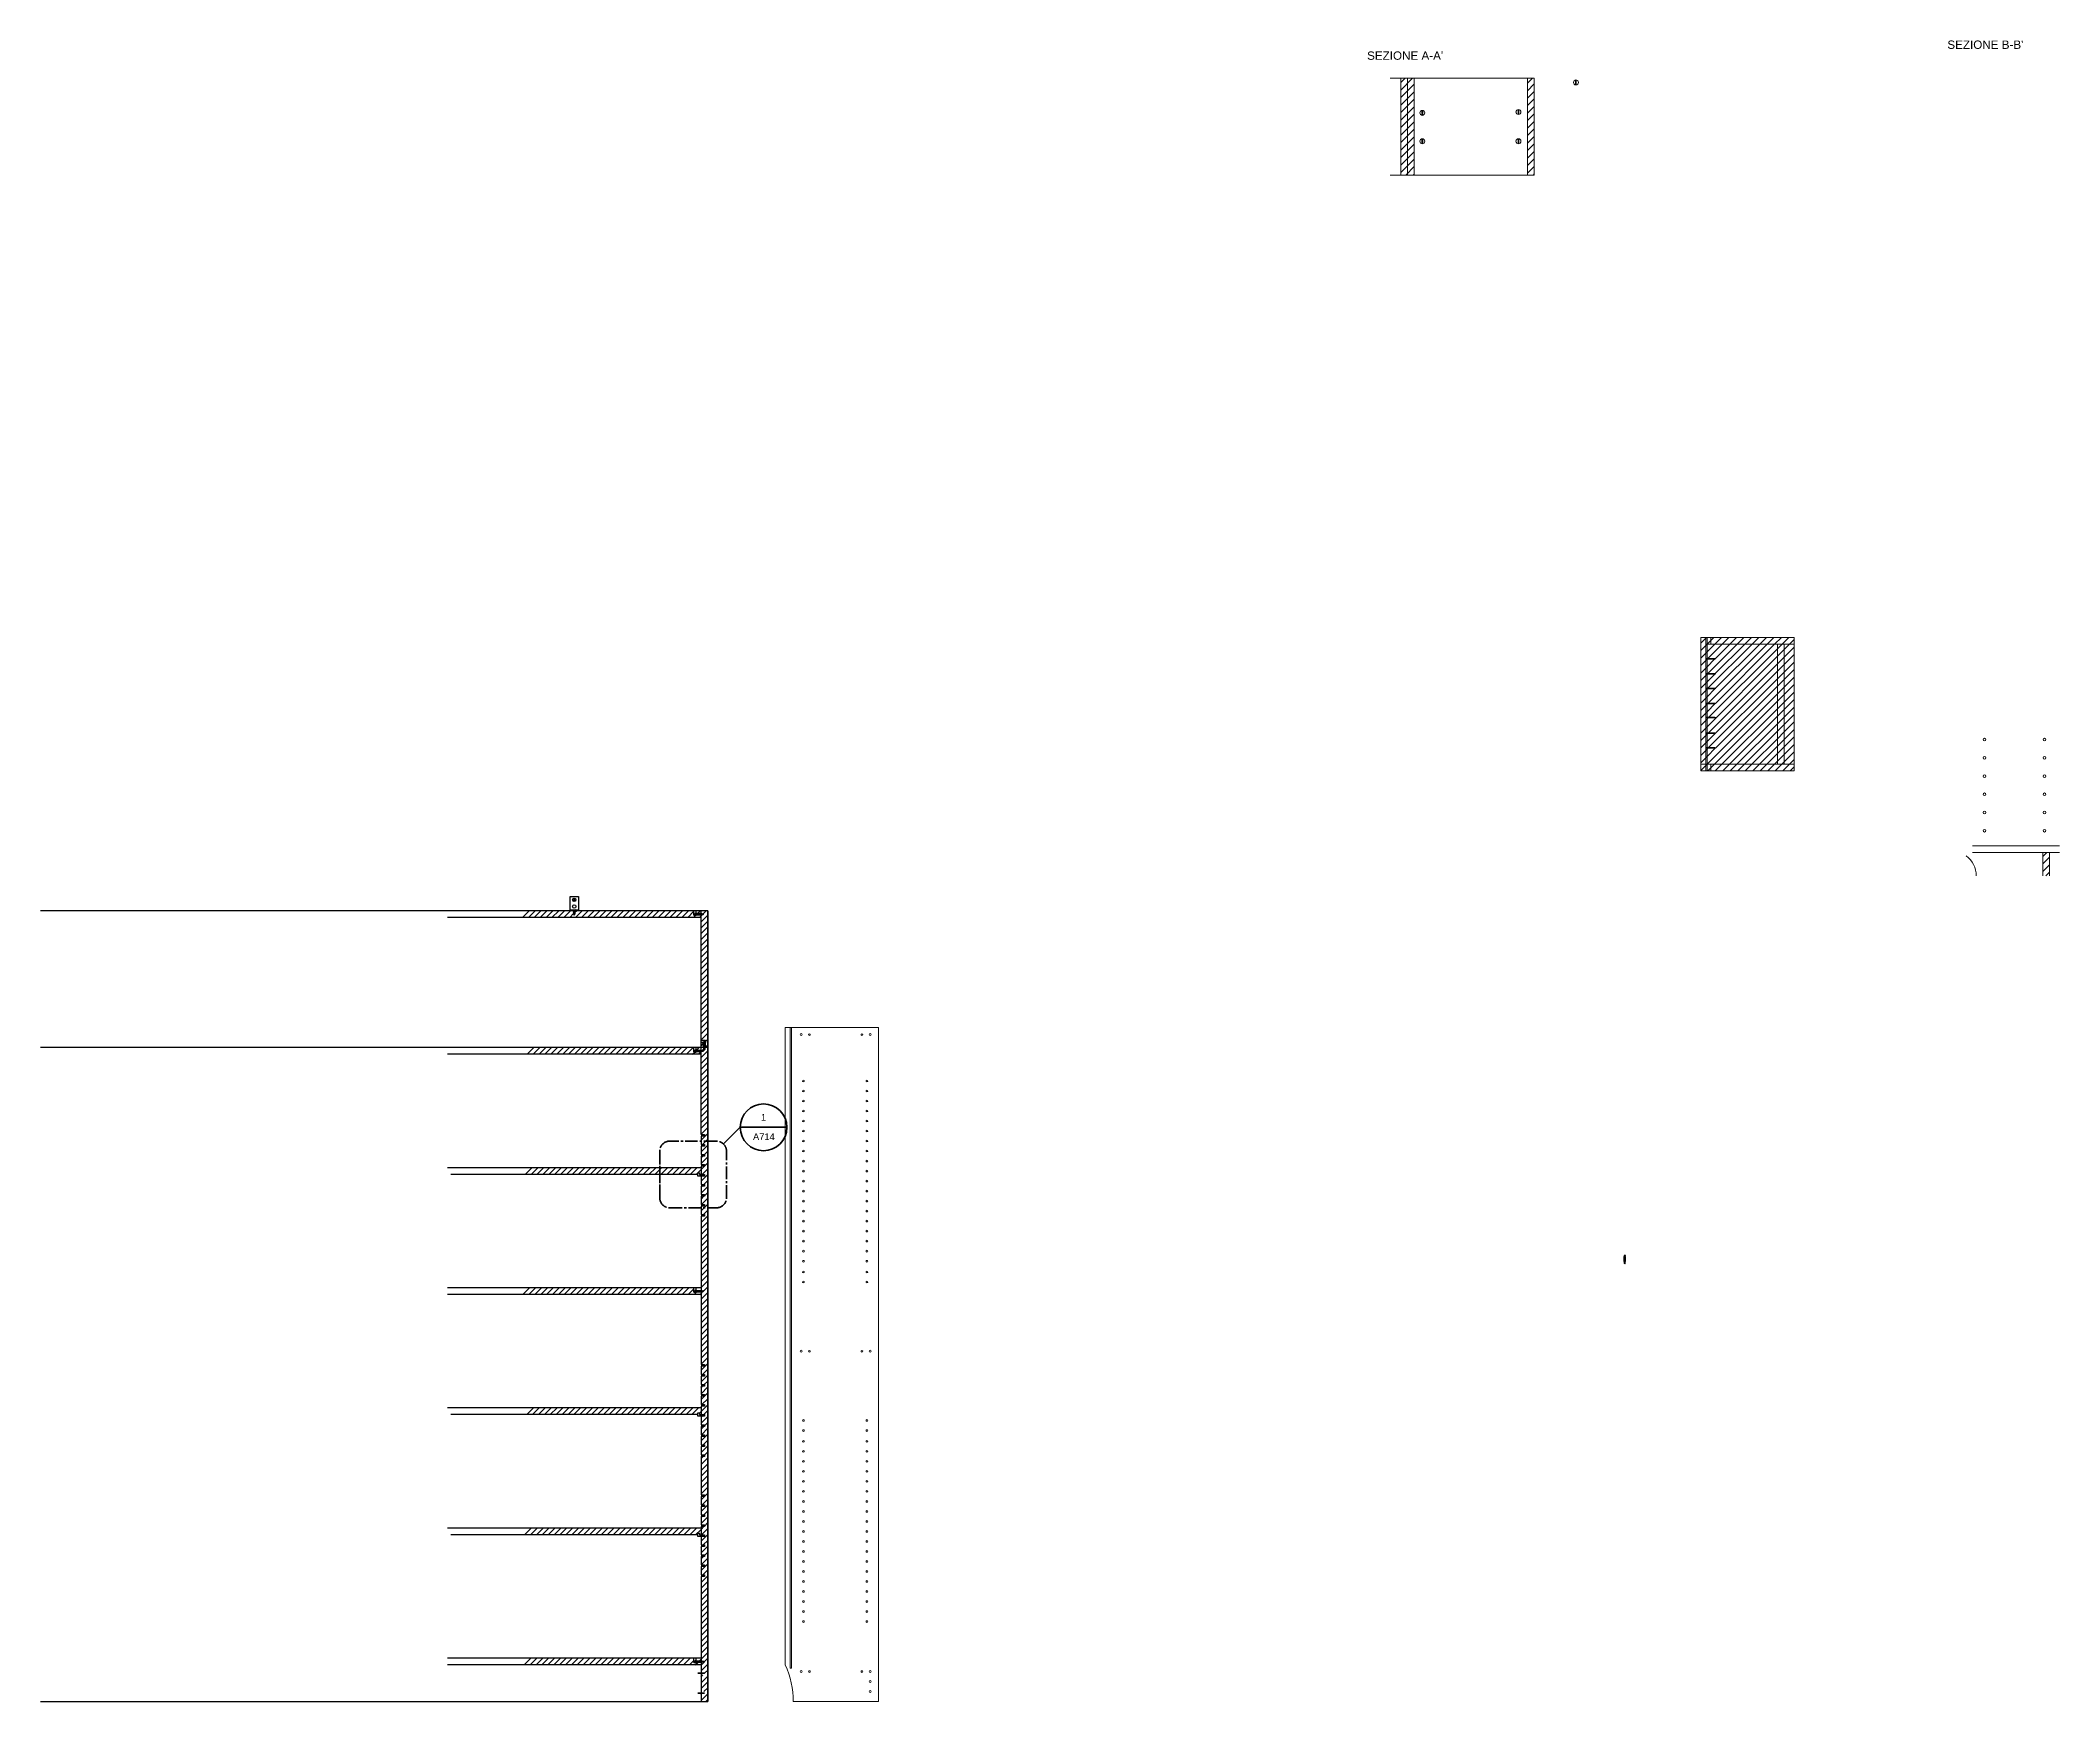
# Model space of a CAD drawing. Header units: millimetres. Extents: x -1085 to 10527, y 119 to 3003.
# Drawn here: x 2069 to 2675, y 703 to 1201 of the extents above; entities that cross this region are included whole.
import ezdxf
from ezdxf.enums import TextEntityAlignment as Align

# ---------------------------------------------------------------- set-up
doc = ezdxf.new("R2010")
doc.units = ezdxf.units.MM
doc.linetypes.add('CENTER2', pattern=[1.125, 0.75, -0.125, 0.125, -0.125])
doc.linetypes.add('CONTINUA', pattern=[0])
for name, color, linetype, lineweight in [('A-FURN', 2, 'Continuous', 18), ('A-FURN-SEZ', 1, 'Continuous', 9), ('A-LINE-GRPH', 15, 'Continuous', 13), ('A-SECT A-MCUT', 4, 'Continuous', 35), ('LINEE DI SEZIONE', 4, 'Continuous', 15)]:
    doc.layers.add(name, color=color, linetype=linetype, lineweight=lineweight)
doc.styles.add('ARIAL', font='arial.ttf')
doc.styles.get("Standard").update_dxf_attribs({"font": 'arial.ttf'})
pattern_1 = [(45, (-312.0437, -273.793), (-1.122532, 1.122532), [])]

msp = doc.modelspace()

# ---------------------------------------------------------------- texts
at = {"char_height": 2.5, "attachment_point": 1}
for s, width, insert in [("SEZIONE B-B'", 50.9953, (2640.95, 1200.86)), ("SEZIONE A-A'", 41.1078, (2467.05, 1197.59))]:
    msp.add_mtext_dynamic_manual_height_columns(s, width=width, gutter_width=12.5, heights=[0], dxfattribs=dict(at, insert=insert))
at = {"style": 'ARIAL'}
msp.add_attdef('1', text='1', height=2, dxfattribs=at).set_placement((2286.18, 879.14), align=Align.TOP_CENTER)
msp.add_attdef('A714', (2283.02, 871.32), '', height=2, dxfattribs=at)

# ---------------------------------------------------------------- hatches: boundary and pattern name
at = {"layer": 'A-FURN-SEZ'}
h = msp.add_hatch(dxfattribs=at)
h.set_pattern_fill('ANSI31', color=256, scale=0.5)
h.set_pattern_definition(pattern_1)
h.paths.add_polyline_path([(2592.02, 1019.98), (2590.02, 1019.98), (2590.02, 983.98), (2592.02, 983.98)])
h.paths.add_polyline_path([(2568.52, 1021.98), (2567.02, 1021.98), (2567.02, 983.98), (2568.52, 983.98)])
h.paths.add_polyline_path([(2595.02, 983.98), (2570.02, 983.98), (2570.02, 981.98), (2595.02, 981.98)])
h.paths.add_polyline_path([(2570.02, 983.98), (2568.92, 983.98), (2568.92, 981.98), (2570.02, 981.98)])
h.paths.add_polyline_path([(2568.52, 983.98), (2567.02, 983.98), (2567.02, 981.98), (2568.52, 981.98)])
h.paths.add_polyline_path([(2568.92, 983.98), (2568.52, 983.98), (2568.52, 981.98), (2568.92, 981.98)])
h.paths.add_polyline_path([(2568.92, 988.73), (2568.69, 988.73, 0.343729), (2568.59, 988.66), (2568.52, 988.43), (2568.52, 983.98), (2568.92, 983.98)])
h.paths.add_polyline_path([(2568.92, 993.18), (2568.69, 993.18, 0.343729), (2568.59, 993.11), (2568.52, 992.88), (2568.52, 989.23), (2568.6, 988.99, 0.300909), (2568.69, 988.93), (2568.92, 988.93)])
h.paths.add_polyline_path([(2568.92, 997.84), (2568.69, 997.84, 0.343729), (2568.59, 997.77), (2568.52, 997.54), (2568.52, 993.68), (2568.6, 993.44, 0.300909), (2568.69, 993.38), (2568.92, 993.38)])
h.paths.add_polyline_path([(2568.92, 1002.08), (2568.69, 1002.08, 0.343729), (2568.59, 1002.01), (2568.52, 1001.78), (2568.52, 998.34), (2568.6, 998.1, 0.300909), (2568.69, 998.04), (2568.92, 998.04)])
h.paths.add_polyline_path([(2568.92, 1006.53), (2568.69, 1006.53, 0.343729), (2568.59, 1006.46), (2568.52, 1006.23), (2568.52, 1002.58), (2568.6, 1002.34, 0.300909), (2568.69, 1002.28), (2568.92, 1002.28)])
h.paths.add_polyline_path([(2568.92, 1010.98), (2568.69, 1010.98, 0.343729), (2568.59, 1010.91), (2568.52, 1010.68), (2568.52, 1007.03), (2568.6, 1006.79, 0.300909), (2568.69, 1006.73), (2568.92, 1006.73)])
h.paths.add_polyline_path([(2568.92, 1015.43), (2568.69, 1015.43, 0.343729), (2568.59, 1015.36), (2568.52, 1015.13), (2568.52, 1011.48), (2568.6, 1011.24, 0.300909), (2568.69, 1011.18), (2568.92, 1011.18)])
h.paths.add_polyline_path([(2568.92, 1019.98), (2568.52, 1019.98), (2568.52, 1015.93), (2568.6, 1015.69, 0.300909), (2568.69, 1015.63), (2568.92, 1015.63)])
h.paths.add_polyline_path([(2568.92, 1021.98), (2568.52, 1021.98), (2568.52, 1019.98), (2568.92, 1019.98)])
h.paths.add_polyline_path([(2570.02, 1021.98), (2568.92, 1021.98), (2568.92, 1019.98), (2570.02, 1019.98)])
h.paths.add_polyline_path([(2595.02, 1021.98), (2570.02, 1021.98), (2570.02, 1019.98), (2595.02, 1019.98)])
h = msp.add_hatch(dxfattribs=at)
h.set_pattern_fill('ANSI31', color=256, scale=0.5)
h.set_pattern_definition([(45, (-232.4712, -353.9734), (-1.122532, 1.122532), [])])
h.paths.add_polyline_path([(2671.59, 957.51), (2669.59, 957.51), (2669.59, 950.51), (2671.59, 950.51)])
at = {"layer": 'LINEE DI SEZIONE'}
h = msp.add_hatch(dxfattribs=at)
h.set_pattern_fill('ANSI31', color=256, scale=0.5)
h.set_pattern_definition([(45, (48.7971, -285.9306), (-1.122532, 1.122532), [])])
h.paths.add_polyline_path([(2481.12, 1189.55), (2479.12, 1189.55), (2479.12, 1160.55), (2481.12, 1160.55)])
h.paths.add_polyline_path([(2479.12, 1189.55), (2477.12, 1189.55), (2477.12, 1160.55), (2479.12, 1160.55)])
h.paths.add_polyline_path([(2517.12, 1160.55), (2517.12, 1189.55), (2515.12, 1189.55), (2515.12, 1160.55)])
at = {"layer": 'LINEE DI SEZIONE', "transparency": 33554687}
h = msp.add_hatch(dxfattribs=at)
h.set_pattern_fill('ANSI31', color=256, scale=0.5)
h.set_pattern_definition(pattern_1)
h.paths.add_polyline_path([(2571.52, 1002.18), (2571.26, 1002.12), (2571.25, 1002.07), (2571.23, 1002.11), (2571.11, 1002.08), (2571.1, 1002.08), (2568.92, 1002.08), (2568.92, 998.07), (2568.93, 998.04), (2571.21, 998.04), (2571.21, 998.05), (2571.24, 998.01), (2571.52, 997.94), (2571.26, 997.88), (2571.25, 997.83), (2571.23, 997.87), (2571.11, 997.84), (2571.1, 997.84), (2568.92, 997.84), (2568.92, 993.41), (2568.93, 993.38), (2571.21, 993.38), (2571.21, 993.39), (2571.24, 993.35), (2571.52, 993.28), (2571.26, 993.22), (2571.25, 993.17), (2571.23, 993.21), (2571.11, 993.18), (2571.1, 993.18), (2568.92, 993.18), (2568.92, 988.96), (2568.93, 988.93), (2571.21, 988.93), (2571.21, 988.94), (2571.24, 988.9), (2571.52, 988.83), (2571.26, 988.77), (2571.25, 988.72), (2571.23, 988.76), (2571.11, 988.73), (2571.1, 988.73), (2568.92, 988.73), (2568.92, 983.98), (2570.02, 983.98), (2590.02, 983.98), (2590.02, 1019.98), (2568.92, 1019.98), (2568.92, 1015.66), (2568.93, 1015.63), (2571.21, 1015.63), (2571.21, 1015.64), (2571.24, 1015.6), (2571.52, 1015.53), (2571.26, 1015.47), (2571.25, 1015.42), (2571.23, 1015.46), (2571.11, 1015.43), (2571.1, 1015.43), (2568.92, 1015.43), (2568.92, 1011.21), (2568.93, 1011.18), (2571.21, 1011.18), (2571.21, 1011.19), (2571.24, 1011.15), (2571.52, 1011.08), (2571.26, 1011.02), (2571.25, 1010.97), (2571.23, 1011.01), (2571.11, 1010.98), (2571.1, 1010.98), (2568.92, 1010.98), (2568.92, 1006.76), (2568.93, 1006.73), (2571.21, 1006.73), (2571.21, 1006.74), (2571.24, 1006.7), (2571.52, 1006.63), (2571.26, 1006.57), (2571.25, 1006.52), (2571.23, 1006.56), (2571.11, 1006.53), (2571.1, 1006.53), (2568.92, 1006.53), (2568.92, 1002.31), (2568.93, 1002.28), (2571.21, 1002.28), (2571.21, 1002.29), (2571.24, 1002.25)])
h.paths.add_polyline_path([(2595.02, 1019.98), (2592.02, 1019.98), (2592.02, 983.98), (2595.02, 983.98)])

# ---------------------------------------------------------------- linework, layer by layer
for p, q in [((2228.21, 940.32), (2228.21, 944.32)), ((2228.21, 944.32), (2230.71, 944.32)), ((2230.71, 944.32), (2230.71, 940.32)), ((2269.46, 940.02), (2069.46, 940.02)), ((2267.46, 938.02), (2191.46, 938.02)), ((2228.21, 940.32), (2230.71, 940.32)), ((2228.21, 940.32), (2228.21, 940.02)), ((2228.96, 940.32), (2228.96, 940.02)), ((2229.26, 940.02), (2228.96, 940.17)), ((2229.21, 943.32), (2229.42, 943.36)), ((2229.21, 943.32), (2229.71, 943.32)), ((2229.21, 943.32), (2229.42, 943.27)), ((2229.21, 940.32), (2229.46, 940.22)), ((2229.26, 940.02), (2229.26, 939.02)), ((2229.26, 939.62), (2229.52, 940.02)), ((2229.26, 939.92), (2229.32, 940.02)), ((2229.26, 939.32), (2229.66, 939.92)), ((2229.26, 939.02), (2229.66, 939.62)), ((2229.26, 939.02), (2229.46, 938.72)), ((2229.36, 938.87), (2229.66, 939.32)), ((2229.42, 943.36), (2229.46, 943.57)), ((2229.46, 943.07), (2229.42, 943.27)), ((2229.46, 943.57), (2229.46, 943.07)), ((2229.46, 943.57), (2229.5, 943.36)), ((2229.5, 943.27), (2229.46, 943.07)), ((2229.71, 940.32), (2229.46, 940.22)), ((2229.46, 938.72), (2229.66, 939.02)), ((2229.5, 943.36), (2229.71, 943.32)), ((2229.5, 943.27), (2229.7, 943.32)), ((2229.66, 940.02), (2229.96, 940.17)), ((2229.66, 940.02), (2229.66, 939.02)), ((2229.96, 940.32), (2229.96, 940.02)), ((2230.71, 940.32), (2230.71, 940.02)), ((2265.31, 938.71), (2265.31, 940.02)), ((2265.31, 938.71), (2265.96, 938.71)), ((2265.71, 939.23), (2265.56, 939.23)), ((2265.56, 939.23), (2265.56, 938.83)), ((2265.56, 939.11), (2265.71, 939.11)), ((2265.56, 938.95), (2265.71, 938.95)), ((2265.56, 938.83), (2265.71, 938.83)), ((2265.71, 938.83), (2265.71, 939.23)), ((2265.96, 939.13), (2265.71, 939.13)), ((2265.71, 938.93), (2265.96, 938.93)), ((2265.96, 939.28), (2265.96, 940.02)), ((2265.96, 938.78), (2265.96, 939.28)), ((2265.96, 939.28), (2267.46, 939.28)), ((2265.96, 939.23), (2267.46, 939.23)), ((2267.46, 939.13), (2265.96, 939.13)), ((2265.96, 939.03), (2267.46, 939.03)), ((2265.96, 938.93), (2267.46, 938.93)), ((2265.96, 938.83), (2267.46, 938.83)), ((2267.46, 938.78), (2265.96, 938.78)), ((2265.96, 938.71), (2265.96, 938.78)), ((2267.46, 873.02), (2267.46, 940.02)), ((2267.46, 939.28), (2267.46, 938.78)), ((2267.46, 939.17), (2268.02, 939.17)), ((2267.46, 939.09), (2267.66, 938.89)), ((2268.02, 938.89), (2267.46, 938.89)), ((2267.51, 939.17), (2267.8, 938.89)), ((2267.65, 939.17), (2267.94, 938.89)), ((2267.79, 939.17), (2268.07, 938.9)), ((2267.93, 939.17), (2268.14, 938.97)), ((2269.46, 703.02), (2269.46, 940.02)), ((2269.46, 940.02), (2269.46, 703.02)), ((2269.46, 899.02), (2069.46, 899.02)), ((2267.46, 897.02), (2191.46, 897.02)), ((2265.31, 897.71), (2265.31, 899.02)), ((2265.31, 897.71), (2265.96, 897.71)), ((2265.71, 898.23), (2265.56, 898.23)), ((2265.56, 898.23), (2265.56, 897.83)), ((2265.56, 898.11), (2265.71, 898.11)), ((2265.56, 897.95), (2265.71, 897.95)), ((2265.56, 897.83), (2265.71, 897.83)), ((2265.71, 897.83), (2265.71, 898.23)), ((2265.96, 898.13), (2265.71, 898.13)), ((2265.71, 897.93), (2265.96, 897.93)), ((2265.96, 898.28), (2265.96, 899.02)), ((2265.96, 897.78), (2265.96, 898.28)), ((2265.96, 898.28), (2267.46, 898.28)), ((2265.96, 898.23), (2267.46, 898.23)), ((2267.46, 898.13), (2265.96, 898.13)), ((2265.96, 898.03), (2267.46, 898.03)), ((2265.96, 897.93), (2267.46, 897.93)), ((2265.96, 897.83), (2267.46, 897.83)), ((2267.46, 897.78), (2265.96, 897.78)), ((2265.96, 897.71), (2265.96, 897.78)), ((2267.46, 898.28), (2267.46, 897.78)), ((2267.46, 898.17), (2268.02, 898.17)), ((2267.46, 898.09), (2267.66, 897.89)), ((2268.02, 897.89), (2267.46, 897.89)), ((2268.78, 901.17), (2267.47, 901.17)), ((2268.21, 900.52), (2267.47, 900.52)), ((2267.51, 898.17), (2267.8, 897.89)), ((2267.65, 898.17), (2267.94, 897.89)), ((2267.79, 898.17), (2268.07, 897.9)), ((2267.93, 898.17), (2268.14, 897.97)), ((2268.13, 900.52), (2268.21, 900.52)), ((2268.21, 899.02), (2268.21, 900.52)), ((2268.21, 900.52), (2268.71, 900.52)), ((2268.71, 899.02), (2268.21, 899.02)), ((2268.66, 900.92), (2268.26, 900.92)), ((2268.26, 900.92), (2268.26, 900.77)), ((2268.26, 900.77), (2268.66, 900.77)), ((2268.26, 900.52), (2268.26, 899.02)), ((2268.51, 899.02), (2268.32, 898.81)), ((2268.32, 898.46), (2268.32, 899.02)), ((2268.6, 898.96), (2268.32, 898.67)), ((2268.6, 898.82), (2268.32, 898.53)), ((2268.6, 898.68), (2268.33, 898.4)), ((2268.36, 900.77), (2268.36, 900.52)), ((2268.36, 900.52), (2268.36, 899.02)), ((2268.38, 900.92), (2268.38, 900.77)), ((2268.6, 898.54), (2268.39, 898.33)), ((2268.46, 900.52), (2268.46, 899.02)), ((2268.54, 900.92), (2268.54, 900.77)), ((2268.56, 900.52), (2268.56, 900.77)), ((2268.56, 899.02), (2268.56, 900.52)), ((2268.6, 899.02), (2268.6, 898.46)), ((2268.66, 900.77), (2268.66, 900.92)), ((2268.66, 900.52), (2268.66, 899.02)), ((2268.71, 900.52), (2268.71, 899.02)), ((2268.78, 900.52), (2268.71, 900.52)), ((2268.78, 901.17), (2268.78, 900.52)), ((2267.46, 873.02), (2268.46, 873.02)), ((2267.46, 872.52), (2267.46, 870.02)), ((2268.46, 872.52), (2267.46, 872.52)), ((2268.46, 873.02), (2268.46, 872.52)), ((2267.46, 870.02), (2268.46, 870.02)), ((2267.46, 869.52), (2267.46, 867.02)), ((2268.46, 869.52), (2267.46, 869.52)), ((2267.46, 867.02), (2268.46, 867.02)), ((2267.46, 866.52), (2267.46, 864.02)), ((2268.46, 866.52), (2267.46, 866.52)), ((2268.46, 870.02), (2268.46, 869.52)), ((2268.46, 867.02), (2268.46, 866.52)), ((2267.46, 863.02), (2191.46, 863.02)), ((2266.46, 861.02), (2192.46, 861.02)), ((2266.46, 860.52), (2266.46, 861.52)), ((2266.46, 861.52), (2266.96, 861.52)), ((2267.46, 860.52), (2266.46, 860.52)), ((2266.96, 861.52), (2266.96, 861.02)), ((2266.96, 861.02), (2267.46, 861.02)), ((2267.46, 864.02), (2268.46, 864.02)), ((2267.46, 863.52), (2267.46, 861.02)), ((2268.46, 863.52), (2267.46, 863.52)), ((2267.46, 861.02), (2268.46, 861.02)), ((2267.46, 860.52), (2267.46, 858.02)), ((2268.46, 860.52), (2267.46, 860.52)), ((2268.46, 864.02), (2268.46, 863.52)), ((2268.46, 861.02), (2268.46, 860.52)), ((2267.46, 858.02), (2268.46, 858.02)), ((2267.46, 857.52), (2267.46, 855.02)), ((2268.46, 857.52), (2267.46, 857.52)), ((2267.46, 855.02), (2268.46, 855.02)), ((2267.46, 854.52), (2267.46, 852.02)), ((2268.46, 854.52), (2267.46, 854.52)), ((2268.46, 858.02), (2268.46, 857.52)), ((2268.46, 855.02), (2268.46, 854.52)), ((2267.46, 852.02), (2268.46, 852.02)), ((2267.46, 851.52), (2267.46, 849.02)), ((2268.46, 851.52), (2267.46, 851.52)), ((2267.46, 849.02), (2268.46, 849.02)), ((2267.46, 848.52), (2267.46, 804.02)), ((2268.46, 848.52), (2267.46, 848.52)), ((2268.46, 852.02), (2268.46, 851.52)), ((2268.46, 849.02), (2268.46, 848.52)), ((2267.46, 827.02), (2191.46, 827.02)), ((2267.46, 825.02), (2191.46, 825.02)), ((2265.31, 825.71), (2265.31, 827.02)), ((2265.31, 825.71), (2265.96, 825.71)), ((2265.71, 826.23), (2265.56, 826.23)), ((2265.56, 826.23), (2265.56, 825.83)), ((2265.56, 826.11), (2265.71, 826.11)), ((2265.56, 825.95), (2265.71, 825.95)), ((2265.56, 825.83), (2265.71, 825.83)), ((2265.71, 825.83), (2265.71, 826.23)), ((2265.96, 826.13), (2265.71, 826.13)), ((2265.71, 825.93), (2265.96, 825.93)), ((2265.96, 826.28), (2265.96, 827.02)), ((2265.96, 825.78), (2265.96, 826.28)), ((2265.96, 826.28), (2267.46, 826.28)), ((2265.96, 826.23), (2267.46, 826.23)), ((2267.46, 826.13), (2265.96, 826.13)), ((2265.96, 826.03), (2267.46, 826.03)), ((2265.96, 825.93), (2267.46, 825.93)), ((2265.96, 825.83), (2267.46, 825.83)), ((2267.46, 825.78), (2265.96, 825.78)), ((2265.96, 825.71), (2265.96, 825.78)), ((2267.46, 826.28), (2267.46, 825.78)), ((2267.46, 826.17), (2268.02, 826.17)), ((2267.46, 826.09), (2267.66, 825.89)), ((2268.02, 825.89), (2267.46, 825.89)), ((2267.51, 826.17), (2267.8, 825.89)), ((2267.65, 826.17), (2267.94, 825.89)), ((2267.79, 826.17), (2268.07, 825.9)), ((2267.93, 826.17), (2268.14, 825.97)), ((2267.46, 804.02), (2268.46, 804.02)), ((2267.46, 803.52), (2267.46, 801.02)), ((2268.46, 803.52), (2267.46, 803.52)), ((2267.46, 801.02), (2268.46, 801.02)), ((2267.46, 800.52), (2267.46, 798.02)), ((2268.46, 800.52), (2267.46, 800.52)), ((2268.46, 804.02), (2268.46, 803.52)), ((2268.46, 801.02), (2268.46, 800.52)), ((2267.46, 798.02), (2268.46, 798.02)), ((2267.46, 797.52), (2267.46, 795.02)), ((2268.46, 797.52), (2267.46, 797.52)), ((2267.46, 795.02), (2268.46, 795.02)), ((2267.46, 794.52), (2267.46, 792.02)), ((2268.46, 794.52), (2267.46, 794.52)), ((2268.46, 798.02), (2268.46, 797.52)), ((2268.46, 795.02), (2268.46, 794.52)), ((2267.46, 791.02), (2191.46, 791.02)), ((2266.46, 789.02), (2192.46, 789.02)), ((2266.46, 788.52), (2266.46, 789.52)), ((2266.46, 789.52), (2266.96, 789.52)), ((2267.46, 788.52), (2266.46, 788.52)), ((2266.96, 789.52), (2266.96, 789.02)), ((2266.96, 789.02), (2267.46, 789.02)), ((2267.46, 792.02), (2268.46, 792.02)), ((2267.46, 791.52), (2267.46, 789.02)), ((2268.46, 791.52), (2267.46, 791.52)), ((2267.46, 789.02), (2268.46, 789.02)), ((2267.46, 788.52), (2267.46, 786.02)), ((2268.46, 788.52), (2267.46, 788.52)), ((2268.46, 792.02), (2268.46, 791.52)), ((2268.46, 789.02), (2268.46, 788.52)), ((2267.46, 786.02), (2268.46, 786.02)), ((2267.46, 785.52), (2267.46, 783.02)), ((2268.46, 785.52), (2267.46, 785.52)), ((2267.46, 783.02), (2268.46, 783.02)), ((2267.46, 782.52), (2267.46, 780.02)), ((2268.46, 782.52), (2267.46, 782.52)), ((2268.46, 786.02), (2268.46, 785.52)), ((2268.46, 783.02), (2268.46, 782.52)), ((2267.46, 780.02), (2268.46, 780.02)), ((2267.46, 779.52), (2267.46, 777.02)), ((2268.46, 779.52), (2267.46, 779.52)), ((2267.46, 777.02), (2268.46, 777.02)), ((2267.46, 776.52), (2267.46, 765.02)), ((2268.46, 776.52), (2267.46, 776.52)), ((2268.46, 780.02), (2268.46, 779.52)), ((2268.46, 777.02), (2268.46, 776.52)), ((2267.46, 765.02), (2268.46, 765.02)), ((2267.46, 764.52), (2267.46, 762.02)), ((2268.46, 764.52), (2267.46, 764.52)), ((2268.46, 765.02), (2268.46, 764.52)), ((2267.46, 762.02), (2268.46, 762.02)), ((2267.46, 761.52), (2267.46, 759.02)), ((2268.46, 761.52), (2267.46, 761.52)), ((2267.46, 759.02), (2268.46, 759.02)), ((2267.46, 758.52), (2267.46, 756.02)), ((2268.46, 758.52), (2267.46, 758.52)), ((2268.46, 762.02), (2268.46, 761.52)), ((2268.46, 759.02), (2268.46, 758.52)), ((2267.46, 755.02), (2191.46, 755.02)), ((2266.46, 753.02), (2192.46, 753.02)), ((2266.46, 752.52), (2266.46, 753.52)), ((2266.46, 753.52), (2266.96, 753.52)), ((2267.46, 752.52), (2266.46, 752.52)), ((2266.96, 753.52), (2266.96, 753.02)), ((2266.96, 753.02), (2267.46, 753.02)), ((2267.46, 756.02), (2268.46, 756.02)), ((2267.46, 755.52), (2267.46, 753.02)), ((2268.46, 755.52), (2267.46, 755.52)), ((2267.46, 753.02), (2268.46, 753.02)), ((2267.46, 752.52), (2267.46, 750.02)), ((2268.46, 752.52), (2267.46, 752.52)), ((2268.46, 756.02), (2268.46, 755.52)), ((2268.46, 753.02), (2268.46, 752.52)), ((2267.46, 750.02), (2268.46, 750.02)), ((2267.46, 749.52), (2267.46, 747.02)), ((2268.46, 749.52), (2267.46, 749.52)), ((2267.46, 747.02), (2268.46, 747.02)), ((2267.46, 746.52), (2267.46, 744.02)), ((2268.46, 746.52), (2267.46, 746.52)), ((2268.46, 750.02), (2268.46, 749.52)), ((2268.46, 747.02), (2268.46, 746.52)), ((2267.46, 744.02), (2268.46, 744.02)), ((2267.46, 743.52), (2267.46, 741.02)), ((2268.46, 743.52), (2267.46, 743.52)), ((2267.46, 741.02), (2268.46, 741.02)), ((2267.46, 740.52), (2267.46, 703.02)), ((2268.46, 740.52), (2267.46, 740.52)), ((2268.46, 744.02), (2268.46, 743.52)), ((2268.46, 741.02), (2268.46, 740.52)), ((2267.46, 716.02), (2191.46, 716.02)), ((2265.31, 714.71), (2265.31, 716.02)), ((2265.31, 714.71), (2265.96, 714.71)), ((2265.71, 715.23), (2265.56, 715.23)), ((2265.56, 715.23), (2265.56, 714.83)), ((2265.56, 715.11), (2265.71, 715.11)), ((2265.56, 714.95), (2265.71, 714.95)), ((2265.56, 714.83), (2265.71, 714.83)), ((2265.71, 714.83), (2265.71, 715.23)), ((2265.96, 715.13), (2265.71, 715.13)), ((2265.71, 714.93), (2265.96, 714.93)), ((2265.96, 715.28), (2265.96, 716.02)), ((2265.96, 714.78), (2265.96, 715.28)), ((2265.96, 715.28), (2267.46, 715.28)), ((2265.96, 715.23), (2267.46, 715.23)), ((2267.46, 715.13), (2265.96, 715.13)), ((2265.96, 715.03), (2267.46, 715.03)), ((2265.96, 714.93), (2267.46, 714.93)), ((2265.96, 714.83), (2267.46, 714.83)), ((2267.46, 714.78), (2265.96, 714.78)), ((2265.96, 714.71), (2265.96, 714.78)), ((2267.46, 715.28), (2267.46, 714.78)), ((2267.46, 715.17), (2268.02, 715.17)), ((2267.46, 715.09), (2267.66, 714.89)), ((2268.02, 714.89), (2267.46, 714.89)), ((2267.51, 715.17), (2267.8, 714.89)), ((2267.65, 715.17), (2267.94, 714.89)), ((2267.79, 715.17), (2268.07, 714.9)), ((2267.93, 715.17), (2268.14, 714.97)), ((2267.46, 714.02), (2191.46, 714.02)), ((2069.46, 703.02), (2269.46, 703.02))]:
    msp.add_line(p, q)
at = {"linetype": 'Continuous', "transparency": 33554569}
for p, q in [((2213.95, 938.02), (2215.95, 940.02)), ((2215.71, 938.02), (2217.71, 940.02)), ((2217.48, 938.02), (2219.48, 940.02)), ((2219.25, 938.02), (2221.25, 940.02)), ((2221.02, 938.02), (2223.02, 940.02)), ((2222.78, 938.02), (2224.78, 940.02)), ((2224.55, 938.02), (2226.55, 940.02)), ((2226.32, 938.02), (2228.32, 940.02)), ((2228.09, 938.02), (2229.26, 939.19)), ((2228.32, 940.02), (2228.62, 940.32)), ((2229.66, 939.59), (2230.09, 940.02)), ((2229.86, 938.02), (2231.86, 940.02)), ((2230.09, 940.02), (2230.39, 940.32)), ((2231.62, 938.02), (2233.62, 940.02)), ((2233.39, 938.02), (2235.39, 940.02)), ((2235.16, 938.02), (2237.16, 940.02)), ((2236.93, 938.02), (2238.93, 940.02)), ((2238.69, 938.02), (2240.69, 940.02)), ((2240.46, 938.02), (2242.46, 940.02)), ((2242.23, 938.02), (2244.23, 940.02)), ((2244, 938.02), (2246, 940.02)), ((2245.77, 938.02), (2247.77, 940.02)), ((2247.53, 938.02), (2249.53, 940.02)), ((2249.3, 938.02), (2251.3, 940.02)), ((2251.07, 938.02), (2253.07, 940.02)), ((2252.84, 938.02), (2254.84, 940.02)), ((2254.6, 938.02), (2256.6, 940.02)), ((2256.37, 938.02), (2258.37, 940.02)), ((2258.14, 938.02), (2260.14, 940.02)), ((2259.91, 938.02), (2261.91, 940.02)), ((2261.68, 938.02), (2263.68, 940.02)), ((2263.44, 938.02), (2265.31, 939.88)), ((2265.21, 938.02), (2265.9, 938.71)), ((2265.96, 938.76), (2265.98, 938.78)), ((2266.48, 939.28), (2267.21, 940.02)), ((2266.98, 938.02), (2267.46, 938.5)), ((2267.46, 938.5), (2267.86, 938.89)), ((2267.46, 936.73), (2269.46, 938.73)), ((2268.11, 939.14), (2268.98, 940.02)), ((2267.46, 934.96), (2269.46, 936.96)), ((2267.46, 933.19), (2269.46, 935.19)), ((2267.46, 931.42), (2269.46, 933.42)), ((2267.46, 929.66), (2269.46, 931.66)), ((2267.46, 927.89), (2269.46, 929.89)), ((2267.46, 926.12), (2269.46, 928.12)), ((2267.46, 924.35), (2269.46, 926.35)), ((2267.46, 922.59), (2269.46, 924.59)), ((2267.46, 920.82), (2269.46, 922.82)), ((2267.46, 919.05), (2269.46, 921.05)), ((2267.46, 917.28), (2269.46, 919.28)), ((2267.46, 915.51), (2269.46, 917.51)), ((2267.46, 913.75), (2269.46, 915.75)), ((2267.46, 911.98), (2269.46, 913.98)), ((2267.46, 910.21), (2269.46, 912.21)), ((2267.46, 908.44), (2269.46, 910.44)), ((2267.46, 906.68), (2269.46, 908.68)), ((2267.46, 904.91), (2269.46, 906.91)), ((2267.46, 903.14), (2269.46, 905.14)), ((2267.46, 901.37), (2269.46, 903.37)), ((2215.37, 897.02), (2217.37, 899.02)), ((2217.14, 897.02), (2219.14, 899.02)), ((2218.91, 897.02), (2220.91, 899.02)), ((2220.68, 897.02), (2222.68, 899.02)), ((2222.44, 897.02), (2224.44, 899.02)), ((2224.21, 897.02), (2226.21, 899.02)), ((2225.98, 897.02), (2227.98, 899.02)), ((2227.75, 897.02), (2229.75, 899.02)), ((2229.51, 897.02), (2231.51, 899.02)), ((2231.28, 897.02), (2233.28, 899.02)), ((2233.05, 897.02), (2235.05, 899.02)), ((2234.82, 897.02), (2236.82, 899.02)), ((2236.59, 897.02), (2238.59, 899.02)), ((2238.35, 897.02), (2240.35, 899.02)), ((2240.12, 897.02), (2242.12, 899.02)), ((2241.89, 897.02), (2243.89, 899.02)), ((2243.66, 897.02), (2245.66, 899.02)), ((2245.42, 897.02), (2247.42, 899.02)), ((2247.19, 897.02), (2249.19, 899.02)), ((2248.96, 897.02), (2250.96, 899.02)), ((2250.73, 897.02), (2252.73, 899.02)), ((2252.5, 897.02), (2254.5, 899.02)), ((2254.26, 897.02), (2256.26, 899.02)), ((2256.03, 897.02), (2258.03, 899.02)), ((2257.8, 897.02), (2259.8, 899.02)), ((2259.57, 897.02), (2261.57, 899.02)), ((2261.33, 897.02), (2263.33, 899.02)), ((2263.1, 897.02), (2265.1, 899.02)), ((2264.87, 897.02), (2265.56, 897.71)), ((2266.14, 898.28), (2266.87, 899.02)), ((2266.64, 897.02), (2267.4, 897.78)), ((2267.46, 899.6), (2268.21, 900.35)), ((2267.46, 896.07), (2269.46, 898.07)), ((2267.46, 897.84), (2267.51, 897.89)), ((2267.46, 894.3), (2269.46, 896.3)), ((2267.79, 898.17), (2268.32, 898.7)), ((2268.6, 898.98), (2268.64, 899.02)), ((2268.71, 899.09), (2269.46, 899.84)), ((2268.78, 900.93), (2269.46, 901.6)), ((2267.46, 892.53), (2269.46, 894.53)), ((2267.46, 890.77), (2269.46, 892.77)), ((2267.46, 889), (2269.46, 891)), ((2267.46, 887.23), (2269.46, 889.23)), ((2267.46, 885.46), (2269.46, 887.46)), ((2267.46, 883.69), (2269.46, 885.69)), ((2267.46, 881.93), (2269.46, 883.93)), ((2267.46, 880.16), (2269.46, 882.16)), ((2267.46, 878.39), (2269.46, 880.39)), ((2267.46, 876.62), (2269.46, 878.62)), ((2267.46, 874.86), (2269.46, 876.86)), ((2267.46, 873.09), (2269.46, 875.09)), ((2267.46, 871.32), (2269.46, 873.32)), ((2267.92, 870.02), (2269.46, 871.55)), ((2267.46, 867.78), (2269.46, 869.78)), ((2267.46, 866.02), (2267.96, 866.52)), ((2267.46, 864.25), (2269.46, 866.25)), ((2268.46, 867.02), (2269.46, 868.02)), ((2214.73, 861.02), (2216.73, 863.02)), ((2216.5, 861.02), (2218.5, 863.02)), ((2218.26, 861.02), (2220.26, 863.02)), ((2220.03, 861.02), (2222.03, 863.02)), ((2221.8, 861.02), (2223.8, 863.02)), ((2223.57, 861.02), (2225.57, 863.02)), ((2225.33, 861.02), (2227.33, 863.02)), ((2227.1, 861.02), (2229.1, 863.02)), ((2228.87, 861.02), (2230.87, 863.02)), ((2230.64, 861.02), (2232.64, 863.02)), ((2232.41, 861.02), (2234.41, 863.02)), ((2234.17, 861.02), (2236.17, 863.02)), ((2235.94, 861.02), (2237.94, 863.02)), ((2237.71, 861.02), (2239.71, 863.02)), ((2239.48, 861.02), (2241.48, 863.02)), ((2241.24, 861.02), (2243.24, 863.02)), ((2243.01, 861.02), (2245.01, 863.02)), ((2244.78, 861.02), (2246.78, 863.02)), ((2246.55, 861.02), (2248.55, 863.02)), ((2248.32, 861.02), (2250.32, 863.02)), ((2250.08, 861.02), (2252.08, 863.02)), ((2251.85, 861.02), (2253.85, 863.02)), ((2253.62, 861.02), (2255.62, 863.02)), ((2255.39, 861.02), (2257.39, 863.02)), ((2257.15, 861.02), (2259.15, 863.02)), ((2258.92, 861.02), (2260.92, 863.02)), ((2260.69, 861.02), (2262.69, 863.02)), ((2262.46, 861.02), (2264.46, 863.02)), ((2264.23, 861.02), (2266.23, 863.02)), ((2265.99, 861.02), (2266.46, 861.48)), ((2266.49, 861.52), (2267.46, 862.48)), ((2267.46, 862.48), (2269.46, 864.48)), ((2267.46, 858.95), (2269.46, 860.95)), ((2267.76, 861.02), (2269.46, 862.71)), ((2267.46, 857.18), (2267.8, 857.52)), ((2267.46, 855.41), (2269.46, 857.41)), ((2267.46, 853.64), (2268.33, 854.52)), ((2267.6, 852.02), (2269.46, 853.87)), ((2268.3, 858.02), (2269.46, 859.18)), ((2268.46, 854.64), (2269.46, 855.64)), ((2267.46, 850.11), (2269.46, 852.11)), ((2267.46, 846.57), (2269.46, 848.57)), ((2267.46, 848.34), (2267.64, 848.52)), ((2268.14, 849.02), (2269.46, 850.34)), ((2267.46, 844.8), (2269.46, 846.8)), ((2267.46, 843.04), (2269.46, 845.04)), ((2267.46, 841.27), (2269.46, 843.27)), ((2267.46, 839.5), (2269.46, 841.5)), ((2267.46, 837.73), (2269.46, 839.73)), ((2267.46, 835.96), (2269.46, 837.96)), ((2267.46, 834.2), (2269.46, 836.2)), ((2267.46, 832.43), (2269.46, 834.43)), ((2267.46, 830.66), (2269.46, 832.66)), ((2267.46, 828.89), (2269.46, 830.89)), ((2267.46, 827.13), (2269.46, 829.13)), ((2214.08, 825.02), (2216.08, 827.02)), ((2215.85, 825.02), (2217.85, 827.02)), ((2217.62, 825.02), (2219.62, 827.02)), ((2219.39, 825.02), (2221.39, 827.02)), ((2221.15, 825.02), (2223.15, 827.02)), ((2222.92, 825.02), (2224.92, 827.02)), ((2224.69, 825.02), (2226.69, 827.02)), ((2226.46, 825.02), (2228.46, 827.02)), ((2228.23, 825.02), (2230.23, 827.02)), ((2229.99, 825.02), (2231.99, 827.02)), ((2231.76, 825.02), (2233.76, 827.02)), ((2233.53, 825.02), (2235.53, 827.02)), ((2235.3, 825.02), (2237.3, 827.02)), ((2237.06, 825.02), (2239.06, 827.02)), ((2238.83, 825.02), (2240.83, 827.02)), ((2240.6, 825.02), (2242.6, 827.02)), ((2242.37, 825.02), (2244.37, 827.02)), ((2244.14, 825.02), (2246.14, 827.02)), ((2245.9, 825.02), (2247.9, 827.02)), ((2247.67, 825.02), (2249.67, 827.02)), ((2249.44, 825.02), (2251.44, 827.02)), ((2251.21, 825.02), (2253.21, 827.02)), ((2252.97, 825.02), (2254.97, 827.02)), ((2254.74, 825.02), (2256.74, 827.02)), ((2256.51, 825.02), (2258.51, 827.02)), ((2258.28, 825.02), (2260.28, 827.02)), ((2260.05, 825.02), (2262.05, 827.02)), ((2261.81, 825.02), (2263.81, 827.02)), ((2263.58, 825.02), (2265.31, 826.74)), ((2265.35, 825.02), (2266.11, 825.78)), ((2267.12, 825.02), (2267.46, 825.36)), ((2267.46, 825.36), (2267.99, 825.89)), ((2267.46, 823.59), (2269.46, 825.59)), ((2267.46, 821.82), (2269.46, 823.82)), ((2268.16, 826.06), (2269.46, 827.36)), ((2267.46, 820.06), (2269.46, 822.06)), ((2267.46, 818.29), (2269.46, 820.29)), ((2267.46, 816.52), (2269.46, 818.52)), ((2267.46, 814.75), (2269.46, 816.75)), ((2267.46, 812.98), (2269.46, 814.98)), ((2267.46, 811.22), (2269.46, 813.22)), ((2267.46, 809.45), (2269.46, 811.45)), ((2267.46, 807.68), (2269.46, 809.68)), ((2267.46, 805.91), (2269.46, 807.91)), ((2267.46, 804.15), (2269.46, 806.15)), ((2267.46, 802.38), (2269.46, 804.38)), ((2267.46, 798.84), (2269.46, 800.84)), ((2267.86, 801.02), (2269.46, 802.61)), ((2268.4, 798.02), (2269.46, 799.07)), ((2267.46, 797.07), (2267.9, 797.52)), ((2267.46, 795.31), (2269.46, 797.31)), ((2267.46, 793.54), (2268.44, 794.52)), ((2267.7, 792.02), (2269.46, 793.77)), ((2268.46, 794.54), (2269.46, 795.54)), ((2215.21, 789.02), (2217.21, 791.02)), ((2216.97, 789.02), (2218.97, 791.02)), ((2218.74, 789.02), (2220.74, 791.02)), ((2220.51, 789.02), (2222.51, 791.02)), ((2222.28, 789.02), (2224.28, 791.02)), ((2224.05, 789.02), (2226.05, 791.02)), ((2225.81, 789.02), (2227.81, 791.02)), ((2227.58, 789.02), (2229.58, 791.02)), ((2229.35, 789.02), (2231.35, 791.02)), ((2231.12, 789.02), (2233.12, 791.02)), ((2232.88, 789.02), (2234.88, 791.02)), ((2234.65, 789.02), (2236.65, 791.02)), ((2236.42, 789.02), (2238.42, 791.02)), ((2238.19, 789.02), (2240.19, 791.02)), ((2239.95, 789.02), (2241.95, 791.02)), ((2241.72, 789.02), (2243.72, 791.02)), ((2243.49, 789.02), (2245.49, 791.02)), ((2245.26, 789.02), (2247.26, 791.02)), ((2247.03, 789.02), (2249.03, 791.02)), ((2248.79, 789.02), (2250.79, 791.02)), ((2250.56, 789.02), (2252.56, 791.02)), ((2252.33, 789.02), (2254.33, 791.02)), ((2254.1, 789.02), (2256.1, 791.02)), ((2255.86, 789.02), (2257.86, 791.02)), ((2257.63, 789.02), (2259.63, 791.02)), ((2259.4, 789.02), (2261.4, 791.02)), ((2261.17, 789.02), (2263.17, 791.02)), ((2262.94, 789.02), (2264.94, 791.02)), ((2264.7, 789.02), (2266.7, 791.02)), ((2266.96, 789.5), (2267.46, 790)), ((2267.46, 790), (2269.46, 792)), ((2267.46, 788.24), (2267.74, 788.52)), ((2267.46, 786.47), (2269.46, 788.47)), ((2268.24, 789.02), (2269.46, 790.24)), ((2268.46, 785.7), (2269.46, 786.7)), ((2267.46, 784.7), (2268.27, 785.52)), ((2267.46, 781.16), (2269.46, 783.16)), ((2267.54, 783.02), (2269.46, 784.93)), ((2268.08, 780.02), (2269.46, 781.4)), ((2267.46, 777.63), (2269.46, 779.63)), ((2267.46, 779.4), (2267.58, 779.52)), ((2267.46, 775.86), (2268.11, 776.52)), ((2267.46, 774.09), (2269.46, 776.09)), ((2268.46, 776.86), (2269.46, 777.86)), ((2267.46, 772.33), (2269.46, 774.33)), ((2267.46, 770.56), (2269.46, 772.56)), ((2267.46, 768.79), (2269.46, 770.79)), ((2267.46, 767.02), (2269.46, 769.02)), ((2267.46, 765.25), (2269.46, 767.25)), ((2267.46, 763.49), (2269.46, 765.49)), ((2267.76, 762.02), (2269.46, 763.72)), ((2267.46, 759.95), (2269.46, 761.95)), ((2267.46, 758.18), (2267.79, 758.52)), ((2267.46, 756.42), (2269.46, 758.42)), ((2268.29, 759.02), (2269.46, 760.18)), ((2268.46, 755.65), (2269.46, 756.65)), ((2214.56, 753.02), (2216.56, 755.02)), ((2216.33, 753.02), (2218.33, 755.02)), ((2218.1, 753.02), (2220.1, 755.02)), ((2219.86, 753.02), (2221.86, 755.02)), ((2221.63, 753.02), (2223.63, 755.02)), ((2223.4, 753.02), (2225.4, 755.02)), ((2225.17, 753.02), (2227.17, 755.02)), ((2226.94, 753.02), (2228.94, 755.02)), ((2228.7, 753.02), (2230.7, 755.02)), ((2230.47, 753.02), (2232.47, 755.02)), ((2232.24, 753.02), (2234.24, 755.02)), ((2234.01, 753.02), (2236.01, 755.02)), ((2235.77, 753.02), (2237.77, 755.02)), ((2237.54, 753.02), (2239.54, 755.02)), ((2239.31, 753.02), (2241.31, 755.02)), ((2241.08, 753.02), (2243.08, 755.02)), ((2242.85, 753.02), (2244.85, 755.02)), ((2244.61, 753.02), (2246.61, 755.02)), ((2246.38, 753.02), (2248.38, 755.02)), ((2248.15, 753.02), (2250.15, 755.02)), ((2249.92, 753.02), (2251.92, 755.02)), ((2251.68, 753.02), (2253.68, 755.02)), ((2253.45, 753.02), (2255.45, 755.02)), ((2255.22, 753.02), (2257.22, 755.02)), ((2256.99, 753.02), (2258.99, 755.02)), ((2258.76, 753.02), (2260.76, 755.02)), ((2260.52, 753.02), (2262.52, 755.02)), ((2262.29, 753.02), (2264.29, 755.02)), ((2264.06, 753.02), (2266.06, 755.02)), ((2265.83, 753.02), (2267.46, 754.65)), ((2267.46, 754.65), (2268.33, 755.52)), ((2267.46, 751.11), (2269.46, 753.11)), ((2267.59, 753.02), (2269.46, 754.88)), ((2268.13, 750.02), (2269.46, 751.34)), ((2267.46, 747.58), (2269.46, 749.58)), ((2267.46, 749.34), (2267.63, 749.52)), ((2267.46, 745.81), (2268.17, 746.52)), ((2267.46, 744.04), (2269.46, 746.04)), ((2268.46, 746.81), (2269.46, 747.81)), ((2267.46, 742.27), (2269.46, 744.27)), ((2267.46, 738.74), (2269.46, 740.74)), ((2267.46, 740.51), (2267.47, 740.52)), ((2267.46, 736.97), (2269.46, 738.97)), ((2267.97, 741.02), (2269.46, 742.51)), ((2267.46, 735.2), (2269.46, 737.2)), ((2267.46, 733.43), (2269.46, 735.43)), ((2267.46, 731.67), (2269.46, 733.67)), ((2267.46, 729.9), (2269.46, 731.9)), ((2267.46, 728.13), (2269.46, 730.13)), ((2267.46, 726.36), (2269.46, 728.36)), ((2267.46, 724.6), (2269.46, 726.6)), ((2267.46, 722.83), (2269.46, 724.83)), ((2267.46, 721.06), (2269.46, 723.06)), ((2267.46, 719.29), (2269.46, 721.29)), ((2214.45, 714.02), (2216.45, 716.02)), ((2216.22, 714.02), (2218.22, 716.02)), ((2217.99, 714.02), (2219.99, 716.02)), ((2219.76, 714.02), (2221.76, 716.02)), ((2221.52, 714.02), (2223.52, 716.02)), ((2223.29, 714.02), (2225.29, 716.02)), ((2225.06, 714.02), (2227.06, 716.02)), ((2226.83, 714.02), (2228.83, 716.02)), ((2228.59, 714.02), (2230.59, 716.02)), ((2230.36, 714.02), (2232.36, 716.02)), ((2232.13, 714.02), (2234.13, 716.02)), ((2233.9, 714.02), (2235.9, 716.02)), ((2235.67, 714.02), (2237.67, 716.02)), ((2237.43, 714.02), (2239.43, 716.02)), ((2239.2, 714.02), (2241.2, 716.02)), ((2240.97, 714.02), (2242.97, 716.02)), ((2242.74, 714.02), (2244.74, 716.02)), ((2244.5, 714.02), (2246.5, 716.02)), ((2246.27, 714.02), (2248.27, 716.02)), ((2248.04, 714.02), (2250.04, 716.02)), ((2249.81, 714.02), (2251.81, 716.02)), ((2251.58, 714.02), (2253.58, 716.02)), ((2253.34, 714.02), (2255.34, 716.02)), ((2255.11, 714.02), (2257.11, 716.02)), ((2256.88, 714.02), (2258.88, 716.02)), ((2258.65, 714.02), (2260.65, 716.02)), ((2260.41, 714.02), (2262.41, 716.02)), ((2262.18, 714.02), (2264.18, 716.02)), ((2263.95, 714.02), (2265.31, 715.37)), ((2265.72, 714.02), (2266.48, 714.78)), ((2266.98, 715.28), (2267.46, 715.76)), ((2267.46, 717.52), (2269.46, 719.52)), ((2267.46, 715.76), (2269.46, 717.76)), ((2267.46, 713.99), (2269.46, 715.99)), ((2267.46, 712.22), (2269.46, 714.22)), ((2267.46, 710.45), (2268.02, 711.02)), ((2267.46, 708.69), (2269.46, 710.69)), ((2267.46, 706.92), (2269.46, 708.92)), ((2268.52, 711.52), (2269.46, 712.45)), ((2267.46, 705.15), (2267.82, 705.52)), ((2267.46, 703.38), (2269.46, 705.38)), ((2268.32, 706.02), (2269.46, 707.15)), ((2268.86, 703.02), (2269.46, 703.61))]:
    msp.add_line(p, q, dxfattribs=at)
for centre in [(2229.46, 943.32), (2229.46, 941.32)]:
    msp.add_circle(centre, 0.5)
for centre, start, end in [((2268.02, 939.03), 270, 90), ((2268.02, 898.03), 270, 90), ((2268.46, 898.46), 180, 0), ((2268.02, 826.03), 270, 90), ((2268.02, 715.03), 270, 90)]:
    msp.add_arc(centre, 0.14, start, end)
at = {"layer": 'A-FURN', "color": 7, "linetype": 'CONTINUA', "ltscale": 0.1}
for p, q in [((2292.64, 905.02), (2320.64, 905.02)), ((2292.64, 905.02), (2292.64, 714.02)), ((2294.14, 905.02), (2294.14, 713.02)), ((2294.54, 905.02), (2294.54, 713.02)), ((2294.54, 905.02), (2294.54, 901.82)), ((2320.64, 905.02), (2320.64, 713.02)), ((2294.14, 713.02), (2294.54, 713.02)), ((2320.64, 711.02), (2320.64, 713.02)), ((2320.64, 711.02), (2320.64, 703.02)), ((2295.01, 703.02), (2320.64, 703.02))]:
    msp.add_line(p, q, dxfattribs=at)
for centre, radius in [((2297.44, 902.92), 0.3), ((2299.94, 902.92), 0.25), ((2315.64, 902.92), 0.25), ((2318.14, 902.92), 0.3), ((2298.14, 889.02), 0.25), ((2298.14, 886.02), 0.25), ((2317.14, 889.02), 0.25), ((2317.14, 886.02), 0.25), ((2298.14, 883.02), 0.25), ((2298.14, 880.02), 0.25), ((2317.14, 883.02), 0.25), ((2317.14, 880.02), 0.25), ((2298.14, 877.02), 0.25), ((2298.14, 874.02), 0.25), ((2317.14, 877.02), 0.25), ((2317.14, 874.02), 0.25), ((2298.14, 871.02), 0.25), ((2298.14, 868.02), 0.25), ((2317.14, 871.02), 0.25), ((2317.14, 868.02), 0.25), ((2298.14, 865.02), 0.25), ((2298.14, 862.02), 0.25), ((2317.14, 865.02), 0.25), ((2317.14, 862.02), 0.25), ((2298.14, 859.02), 0.25), ((2298.14, 856.02), 0.25), ((2298.14, 853.02), 0.25), ((2317.14, 859.02), 0.25), ((2317.14, 856.02), 0.25), ((2317.14, 853.02), 0.25), ((2298.14, 850.02), 0.25), ((2298.14, 847.02), 0.25), ((2317.14, 850.02), 0.25), ((2317.14, 847.02), 0.25), ((2298.14, 844.02), 0.25), ((2298.14, 841.02), 0.25), ((2317.14, 844.02), 0.25), ((2317.14, 841.02), 0.25), ((2298.14, 838.02), 0.25), ((2298.14, 835.02), 0.25), ((2317.14, 838.02), 0.25), ((2317.14, 835.02), 0.25), ((2298.14, 831.77), 0.25), ((2317.14, 831.77), 0.25), ((2298.14, 828.77), 0.25), ((2317.14, 828.77), 0.25), ((2297.44, 808.02), 0.3), ((2299.94, 808.02), 0.25), ((2315.64, 808.02), 0.25), ((2318.14, 808.02), 0.3), ((2298.14, 787.27), 0.25), ((2317.14, 787.27), 0.25), ((2298.14, 784.27), 0.25), ((2298.14, 781.02), 0.25), ((2317.14, 784.27), 0.25), ((2317.14, 781.02), 0.25), ((2298.14, 778.02), 0.25), ((2298.14, 775.02), 0.25), ((2317.14, 778.02), 0.25), ((2317.14, 775.02), 0.25), ((2298.14, 772.02), 0.25), ((2298.14, 769.02), 0.25), ((2317.14, 772.02), 0.25), ((2317.14, 769.02), 0.25), ((2298.14, 766.02), 0.25), ((2298.14, 763.02), 0.25), ((2317.14, 766.02), 0.25), ((2317.14, 763.02), 0.25), ((2298.14, 760.02), 0.25), ((2298.14, 757.02), 0.25), ((2317.14, 760.02), 0.25), ((2317.14, 757.02), 0.25), ((2298.14, 754.02), 0.25), ((2298.14, 751.02), 0.25), ((2317.14, 754.02), 0.25), ((2317.14, 751.02), 0.25), ((2298.14, 748.02), 0.25), ((2298.14, 745.02), 0.25), ((2317.14, 748.02), 0.25), ((2317.14, 745.02), 0.25), ((2298.14, 742.02), 0.25), ((2298.14, 739.02), 0.25), ((2317.14, 742.02), 0.25), ((2317.14, 739.02), 0.25), ((2298.14, 736.02), 0.25), ((2298.14, 733.02), 0.25), ((2317.14, 736.02), 0.25), ((2317.14, 733.02), 0.25), ((2298.14, 730.02), 0.25), ((2298.14, 727.02), 0.25), ((2317.14, 730.02), 0.25), ((2317.14, 727.02), 0.25), ((2297.44, 712.02), 0.3), ((2299.94, 712.02), 0.25), ((2315.64, 712.02), 0.25), ((2318.14, 712.02), 0.3), ((2318.14, 709.02), 0.3), ((2318.14, 706.02), 0.3)]:
    msp.add_circle(centre, radius, dxfattribs=at)
msp.add_arc((2271.72, 703.75), 23.3, 358.20281, 26.14639, dxfattribs=at)
at = {"layer": 'A-FURN-SEZ'}
for p, q in [((2517.12, 1189.55), (2473.99, 1189.55)), ((2477.12, 1189.55), (2477.12, 1160.55)), ((2479.12, 1160.55), (2479.12, 1189.55)), ((2481.12, 1189.55), (2481.12, 1160.55)), ((2515.12, 1160.55), (2515.12, 1189.55)), ((2517.12, 1189.55), (2517.12, 1160.55)), ((2517.12, 1160.55), (2473.99, 1160.55)), ((2567.02, 983.98), (2567.02, 1021.98)), ((2568.52, 1021.98), (2567.02, 1021.98)), ((2568.52, 983.98), (2568.52, 1021.98)), ((2568.52, 1021.98), (2568.92, 1021.98)), ((2568.52, 1019.98), (2568.92, 1019.98)), ((2568.92, 1021.98), (2595.02, 1021.98)), ((2568.92, 1019.98), (2568.92, 1021.98)), ((2568.92, 1019.98), (2595.02, 1019.98)), ((2568.92, 1015.63), (2568.92, 1019.98)), ((2570.02, 1019.98), (2570.02, 1021.98)), ((2590.02, 983.98), (2590.02, 1019.98)), ((2592.02, 1019.98), (2592.02, 983.98)), ((2595.02, 1021.98), (2595.02, 1019.98)), ((2595.02, 981.98), (2595.02, 1019.98)), ((2568.73, 1015.63), (2568.8, 1015.43)), ((2568.73, 1011.18), (2568.8, 1010.98)), ((2568.83, 1015.63), (2568.9, 1015.43)), ((2568.83, 1011.18), (2568.9, 1010.98)), ((2568.92, 1006.73), (2568.92, 1015.43)), ((2568.93, 1015.63), (2569, 1015.43)), ((2568.93, 1011.18), (2569, 1010.98)), ((2569.03, 1015.63), (2569.1, 1015.43)), ((2569.03, 1011.18), (2569.1, 1010.98)), ((2569.13, 1015.63), (2569.2, 1015.43)), ((2569.13, 1011.18), (2569.2, 1010.98)), ((2569.23, 1015.63), (2569.3, 1015.43)), ((2569.23, 1011.18), (2569.3, 1010.98)), ((2569.33, 1015.63), (2569.4, 1015.43)), ((2569.33, 1011.18), (2569.4, 1010.98)), ((2569.43, 1015.63), (2569.5, 1015.43)), ((2569.43, 1011.18), (2569.5, 1010.98)), ((2569.53, 1015.63), (2569.6, 1015.43)), ((2569.53, 1011.18), (2569.6, 1010.98)), ((2569.63, 1015.63), (2569.7, 1015.43)), ((2569.63, 1011.18), (2569.7, 1010.98)), ((2569.73, 1015.63), (2569.8, 1015.43)), ((2569.73, 1011.18), (2569.8, 1010.98)), ((2569.83, 1015.63), (2569.9, 1015.43)), ((2569.83, 1011.18), (2569.9, 1010.98)), ((2569.93, 1015.63), (2570, 1015.43)), ((2569.93, 1011.18), (2570, 1010.98)), ((2570.03, 1015.63), (2570.1, 1015.43)), ((2570.03, 1011.18), (2570.1, 1010.98)), ((2570.13, 1015.63), (2570.2, 1015.43)), ((2570.13, 1011.18), (2570.2, 1010.98)), ((2570.23, 1015.63), (2570.3, 1015.43)), ((2570.23, 1011.18), (2570.3, 1010.98)), ((2570.33, 1015.63), (2570.4, 1015.43)), ((2570.33, 1011.18), (2570.4, 1010.98)), ((2570.43, 1015.63), (2570.5, 1015.43)), ((2570.43, 1011.18), (2570.5, 1010.98)), ((2570.53, 1015.63), (2570.6, 1015.43)), ((2570.53, 1011.18), (2570.6, 1010.98)), ((2570.63, 1015.63), (2570.7, 1015.43)), ((2570.63, 1011.18), (2570.7, 1010.98)), ((2570.73, 1015.63), (2570.8, 1015.43)), ((2570.73, 1011.18), (2570.8, 1010.98)), ((2570.83, 1015.63), (2570.9, 1015.43)), ((2570.83, 1011.18), (2570.9, 1010.98)), ((2570.93, 1015.63), (2571, 1015.43)), ((2570.93, 1011.18), (2571, 1010.98)), ((2571.03, 1015.63), (2571.1, 1015.43)), ((2571.03, 1011.18), (2571.1, 1010.98)), ((2568.73, 1006.73), (2568.8, 1006.53)), ((2568.83, 1006.73), (2568.9, 1006.53)), ((2568.92, 1002.28), (2568.92, 1006.53)), ((2568.93, 1006.73), (2569, 1006.53)), ((2569.03, 1006.73), (2569.1, 1006.53)), ((2569.13, 1006.73), (2569.2, 1006.53)), ((2569.23, 1006.73), (2569.3, 1006.53)), ((2569.33, 1006.73), (2569.4, 1006.53)), ((2569.43, 1006.73), (2569.5, 1006.53)), ((2569.53, 1006.73), (2569.6, 1006.53)), ((2569.63, 1006.73), (2569.7, 1006.53)), ((2569.73, 1006.73), (2569.8, 1006.53)), ((2569.83, 1006.73), (2569.9, 1006.53)), ((2569.93, 1006.73), (2570, 1006.53)), ((2570.03, 1006.73), (2570.1, 1006.53)), ((2570.13, 1006.73), (2570.2, 1006.53)), ((2570.23, 1006.73), (2570.3, 1006.53)), ((2570.33, 1006.73), (2570.4, 1006.53)), ((2570.43, 1006.73), (2570.5, 1006.53)), ((2570.53, 1006.73), (2570.6, 1006.53)), ((2570.63, 1006.73), (2570.7, 1006.53)), ((2570.73, 1006.73), (2570.8, 1006.53)), ((2570.83, 1006.73), (2570.9, 1006.53)), ((2570.93, 1006.73), (2571, 1006.53)), ((2571.03, 1006.73), (2571.1, 1006.53)), ((2568.73, 1002.28), (2568.8, 1002.08)), ((2568.83, 1002.28), (2568.9, 1002.08)), ((2568.92, 993.38), (2568.92, 1002.08)), ((2568.93, 1002.28), (2569, 1002.08)), ((2569.03, 1002.28), (2569.1, 1002.08)), ((2569.13, 1002.28), (2569.2, 1002.08)), ((2569.23, 1002.28), (2569.3, 1002.08)), ((2569.33, 1002.28), (2569.4, 1002.08)), ((2569.43, 1002.28), (2569.5, 1002.08)), ((2569.53, 1002.28), (2569.6, 1002.08)), ((2569.63, 1002.28), (2569.7, 1002.08)), ((2569.73, 1002.28), (2569.8, 1002.08)), ((2569.83, 1002.28), (2569.9, 1002.08)), ((2569.93, 1002.28), (2570, 1002.08)), ((2570.03, 1002.28), (2570.1, 1002.08)), ((2570.13, 1002.28), (2570.2, 1002.08)), ((2570.23, 1002.28), (2570.3, 1002.08)), ((2570.33, 1002.28), (2570.4, 1002.08)), ((2570.43, 1002.28), (2570.5, 1002.08)), ((2570.53, 1002.28), (2570.6, 1002.08)), ((2570.63, 1002.28), (2570.7, 1002.08)), ((2570.73, 1002.28), (2570.8, 1002.08)), ((2570.83, 1002.28), (2570.9, 1002.08)), ((2570.93, 1002.28), (2571, 1002.08)), ((2571.03, 1002.28), (2571.1, 1002.08)), ((2568.73, 998.04), (2568.8, 997.84)), ((2568.73, 993.38), (2568.8, 993.18)), ((2568.83, 998.04), (2568.9, 997.84)), ((2568.83, 993.38), (2568.9, 993.18)), ((2568.92, 988.93), (2568.92, 993.18)), ((2568.93, 998.04), (2569, 997.84)), ((2568.93, 993.38), (2569, 993.18)), ((2569.03, 998.04), (2569.1, 997.84)), ((2569.03, 993.38), (2569.1, 993.18)), ((2569.13, 998.04), (2569.2, 997.84)), ((2569.13, 993.38), (2569.2, 993.18)), ((2569.23, 998.04), (2569.3, 997.84)), ((2569.23, 993.38), (2569.3, 993.18)), ((2569.33, 998.04), (2569.4, 997.84)), ((2569.33, 993.38), (2569.4, 993.18)), ((2569.43, 998.04), (2569.5, 997.84)), ((2569.43, 993.38), (2569.5, 993.18)), ((2569.53, 998.04), (2569.6, 997.84)), ((2569.53, 993.38), (2569.6, 993.18)), ((2569.63, 998.04), (2569.7, 997.84)), ((2569.63, 993.38), (2569.7, 993.18)), ((2569.73, 998.04), (2569.8, 997.84)), ((2569.73, 993.38), (2569.8, 993.18)), ((2569.83, 998.04), (2569.9, 997.84)), ((2569.83, 993.38), (2569.9, 993.18)), ((2569.93, 998.04), (2570, 997.84)), ((2569.93, 993.38), (2570, 993.18)), ((2570.03, 998.04), (2570.1, 997.84)), ((2570.03, 993.38), (2570.1, 993.18)), ((2570.13, 998.04), (2570.2, 997.84)), ((2570.13, 993.38), (2570.2, 993.18)), ((2570.23, 998.04), (2570.3, 997.84)), ((2570.23, 993.38), (2570.3, 993.18)), ((2570.33, 998.04), (2570.4, 997.84)), ((2570.33, 993.38), (2570.4, 993.18)), ((2570.43, 998.04), (2570.5, 997.84)), ((2570.43, 993.38), (2570.5, 993.18)), ((2570.53, 998.04), (2570.6, 997.84)), ((2570.53, 993.38), (2570.6, 993.18)), ((2570.63, 998.04), (2570.7, 997.84)), ((2570.63, 993.38), (2570.7, 993.18)), ((2570.73, 998.04), (2570.8, 997.84)), ((2570.73, 993.38), (2570.8, 993.18)), ((2570.83, 998.04), (2570.9, 997.84)), ((2570.83, 993.38), (2570.9, 993.18)), ((2570.93, 998.04), (2571, 997.84)), ((2570.93, 993.38), (2571, 993.18)), ((2571.03, 998.04), (2571.1, 997.84)), ((2571.03, 993.38), (2571.1, 993.18)), ((2568.73, 988.93), (2568.8, 988.73)), ((2568.83, 988.93), (2568.9, 988.73)), ((2568.92, 983.98), (2568.92, 988.73)), ((2568.93, 988.93), (2569, 988.73)), ((2569.03, 988.93), (2569.1, 988.73)), ((2569.13, 988.93), (2569.2, 988.73)), ((2569.23, 988.93), (2569.3, 988.73)), ((2569.33, 988.93), (2569.4, 988.73)), ((2569.43, 988.93), (2569.5, 988.73)), ((2569.53, 988.93), (2569.6, 988.73)), ((2569.63, 988.93), (2569.7, 988.73)), ((2569.73, 988.93), (2569.8, 988.73)), ((2569.83, 988.93), (2569.9, 988.73)), ((2569.93, 988.93), (2570, 988.73)), ((2570.03, 988.93), (2570.1, 988.73)), ((2570.13, 988.93), (2570.2, 988.73)), ((2570.23, 988.93), (2570.3, 988.73)), ((2570.33, 988.93), (2570.4, 988.73)), ((2570.43, 988.93), (2570.5, 988.73)), ((2570.53, 988.93), (2570.6, 988.73)), ((2570.63, 988.93), (2570.7, 988.73)), ((2570.73, 988.93), (2570.8, 988.73)), ((2570.83, 988.93), (2570.9, 988.73)), ((2570.93, 988.93), (2571, 988.73)), ((2571.03, 988.93), (2571.1, 988.73)), ((2567.02, 981.98), (2567.02, 983.98)), ((2567.02, 983.98), (2568.52, 983.98)), ((2568.52, 981.98), (2567.02, 981.98)), ((2568.52, 981.98), (2568.52, 983.98)), ((2568.52, 983.98), (2568.92, 983.98)), ((2568.92, 981.98), (2568.52, 981.98)), ((2568.92, 981.98), (2568.92, 983.98)), ((2568.92, 983.98), (2570.02, 983.98)), ((2570.02, 981.98), (2568.92, 981.98)), ((2595.02, 983.98), (2570.02, 983.98)), ((2570.02, 981.98), (2570.02, 983.98)), ((2595.02, 981.98), (2570.02, 981.98)), ((2592.02, 983.98), (2590.02, 983.98)), ((2648.49, 959.51), (2674.59, 959.51)), ((2674.59, 957.51), (2648.49, 957.51)), ((2669.59, 957.51), (2669.59, 950.51)), ((2671.59, 950.51), (2671.59, 957.51))]:
    msp.add_line(p, q, dxfattribs=at)
for points in [[(2529.52, 1188.84), (2529.75, 1188.84), (2529.75, 1188.05), (2529.52, 1188.05)], [(2529.52, 1187.93), (2529.75, 1187.93), (2529.75, 1187.81), (2529.52, 1187.81)], [(2483.49, 1179.72), (2483.72, 1179.72), (2483.72, 1178.94), (2483.49, 1178.94)], [(2483.49, 1178.82), (2483.72, 1178.82), (2483.72, 1178.69), (2483.49, 1178.69)], [(2512.29, 1179.97), (2512.52, 1179.97), (2512.52, 1179.18), (2512.29, 1179.18)], [(2512.29, 1179.07), (2512.52, 1179.07), (2512.52, 1178.94), (2512.29, 1178.94)], [(2483.49, 1171.21), (2483.72, 1171.21), (2483.72, 1170.42), (2483.49, 1170.42)], [(2483.49, 1170.31), (2483.72, 1170.31), (2483.72, 1170.18), (2483.49, 1170.18)], [(2512.29, 1171.21), (2512.52, 1171.21), (2512.52, 1170.42), (2512.29, 1170.42)], [(2512.29, 1170.31), (2512.52, 1170.31), (2512.52, 1170.18), (2512.29, 1170.18)]]:
    msp.add_lwpolyline(points, close=True, dxfattribs=at)
for points in [[(2571.2, 1015.61), (2571.15, 1015.62, 0.044876), (2571.09, 1015.63), (2568.69, 1015.63, -0.300909), (2568.6, 1015.69), (2568.52, 1015.93), (2568.52, 1015.13), (2568.6, 1015.37, -0.300909), (2568.69, 1015.43), (2571.09, 1015.43, 0.044876), (2571.15, 1015.44), (2571.23, 1015.46), (2571.25, 1015.42), (2571.26, 1015.47), (2571.52, 1015.53), (2571.24, 1015.6), (2571.21, 1015.64)], [(2571.2, 1011.16), (2571.15, 1011.17, 0.044876), (2571.09, 1011.18), (2568.69, 1011.18, -0.300909), (2568.6, 1011.24), (2568.52, 1011.48), (2568.52, 1010.68), (2568.6, 1010.92, -0.300909), (2568.69, 1010.98), (2571.09, 1010.98, 0.044876), (2571.15, 1010.99), (2571.23, 1011.01), (2571.25, 1010.97), (2571.26, 1011.02), (2571.52, 1011.08), (2571.24, 1011.15), (2571.21, 1011.19)], [(2571.2, 1006.71), (2571.15, 1006.72, 0.044876), (2571.09, 1006.73), (2568.69, 1006.73, -0.300909), (2568.6, 1006.79), (2568.52, 1007.03), (2568.52, 1006.23), (2568.6, 1006.47, -0.300909), (2568.69, 1006.53), (2571.09, 1006.53, 0.044876), (2571.15, 1006.54), (2571.23, 1006.56), (2571.25, 1006.52), (2571.26, 1006.57), (2571.52, 1006.63), (2571.24, 1006.7), (2571.21, 1006.74)], [(2571.2, 1002.26), (2571.15, 1002.27, 0.044876), (2571.09, 1002.28), (2568.69, 1002.28, -0.300909), (2568.6, 1002.34), (2568.52, 1002.58), (2568.52, 1001.78), (2568.6, 1002.02, -0.300909), (2568.69, 1002.08), (2571.09, 1002.08, 0.044876), (2571.15, 1002.09), (2571.23, 1002.11), (2571.25, 1002.07), (2571.26, 1002.12), (2571.52, 1002.18), (2571.24, 1002.25), (2571.21, 1002.29)], [(2571.2, 998.02), (2571.15, 998.03, 0.044876), (2571.09, 998.04), (2568.69, 998.04, -0.300909), (2568.6, 998.1), (2568.52, 998.34), (2568.52, 997.54), (2568.6, 997.78, -0.300909), (2568.69, 997.84), (2571.09, 997.84, 0.044876), (2571.15, 997.85), (2571.23, 997.87), (2571.25, 997.83), (2571.26, 997.88), (2571.52, 997.94), (2571.24, 998.01), (2571.21, 998.05)], [(2571.2, 993.36), (2571.15, 993.37, 0.044876), (2571.09, 993.38), (2568.69, 993.38, -0.300909), (2568.6, 993.44), (2568.52, 993.68), (2568.52, 992.88), (2568.6, 993.12, -0.300909), (2568.69, 993.18), (2571.09, 993.18, 0.044876), (2571.15, 993.19), (2571.23, 993.21), (2571.25, 993.17), (2571.26, 993.22), (2571.52, 993.28), (2571.24, 993.35), (2571.21, 993.39)], [(2571.2, 988.91), (2571.15, 988.92, 0.044876), (2571.09, 988.93), (2568.69, 988.93, -0.300909), (2568.6, 988.99), (2568.52, 989.23), (2568.52, 988.43), (2568.6, 988.67, -0.300909), (2568.69, 988.73), (2571.09, 988.73, 0.044876), (2571.15, 988.74), (2571.23, 988.76), (2571.25, 988.72), (2571.26, 988.77), (2571.52, 988.83), (2571.24, 988.9), (2571.21, 988.94)]]:
    msp.add_lwpolyline(points, format="xyb", close=True, dxfattribs=at)
for centre, radius in [((2529.65, 1188.3), 0.749), ((2512.42, 1179.43), 0.749), ((2483.61, 1179.18), 0.749), ((2483.61, 1170.67), 0.749), ((2512.42, 1170.67), 0.749), ((2652.09, 991.33), 0.4), ((2670.09, 991.33), 0.4), ((2652.09, 985.87), 0.4), ((2652.09, 980.41), 0.4), ((2670.09, 985.87), 0.4), ((2670.09, 980.41), 0.4), ((2652.09, 974.95), 0.4), ((2670.09, 974.95), 0.4), ((2652.09, 969.49), 0.4), ((2670.09, 969.49), 0.4), ((2652.09, 964.03), 0.4), ((2670.09, 964.03), 0.4)]:
    msp.add_circle(centre, radius, dxfattribs=at)
msp.add_arc((2641.95, 950.44), 7.65, 0.5424, 52.58771, dxfattribs=at)
at = {"layer": 'A-LINE-GRPH'}
for p, q in [((2544.08, 836.45), (2544.08, 834.95)), ((2544.19, 836.85), (2544.19, 836.7)), ((2544.28, 836.45), (2544.28, 834.95)), ((2544.36, 836.85), (2544.36, 836.7)), ((2544.48, 836.45), (2544.48, 834.95)), ((2544.14, 834.9), (2544.42, 834.61)), ((2544.14, 834.76), (2544.42, 834.47)), ((2544.14, 834.62), (2544.41, 834.34)), ((2544.14, 834.48), (2544.34, 834.27)), ((2544.22, 834.95), (2544.42, 834.75))]:
    msp.add_line(p, q, dxfattribs=at)
for points in [[(2544.03, 834.95), (2544.53, 834.95), (2544.53, 836.45), (2544.03, 836.45)], [(2544.08, 836.7), (2544.08, 836.85), (2544.48, 836.85), (2544.48, 836.7)]]:
    msp.add_lwpolyline(points, close=True, dxfattribs=at)
for points in [[(2544.18, 834.95), (2544.18, 836.45), (2544.18, 836.7)], [(2544.38, 836.7), (2544.38, 836.45), (2544.38, 834.95)]]:
    msp.add_lwpolyline(points, dxfattribs=at)
msp.add_lwpolyline([(2544.14, 834.95), (2544.14, 834.39, 1), (2544.42, 834.39), (2544.42, 834.95)], format="xyb", dxfattribs=at)
at = {"layer": 'A-SECT A-MCUT'}
for q in [(2274.18, 870.14), (2293.18, 875.14)]:
    msp.add_line((2279.18, 875.14), q, dxfattribs=at)
at = {"layer": 'A-SECT A-MCUT', "transparency": 33554625}
for p, q in [((2268.46, 711.53), (2266.46, 711.51)), ((2268.46, 705.54), (2266.46, 705.52))]:
    msp.add_line(p, q, dxfattribs=at)
at = {"layer": 'A-SECT A-MCUT', "linetype": 'CENTER2', "ltscale": 5}
msp.add_lwpolyline([(2255.06, 854.01, 0.414214), (2258.06, 851.01), (2272.06, 851.01, 0.414214), (2275.06, 854.01), (2275.06, 868.01, 0.414214), (2272.06, 871.01), (2258.06, 871.01, 0.414214), (2255.06, 868.01), (2255.06, 854.01), (2255.06, 868.01)], format="xyb", dxfattribs=at)
at = {"layer": 'A-SECT A-MCUT'}
msp.add_circle((2286.18, 875.14), 7, dxfattribs=at)

msp.set_redraw_order([(e.dxf.handle, doc.entitydb.next_handle()) for e in msp.query("TEXT MTEXT ATTDEF DIMENSION ARC_DIMENSION")])  # texts and dimensions are drawn at this point

doc.saveas('drawing.dxf')
